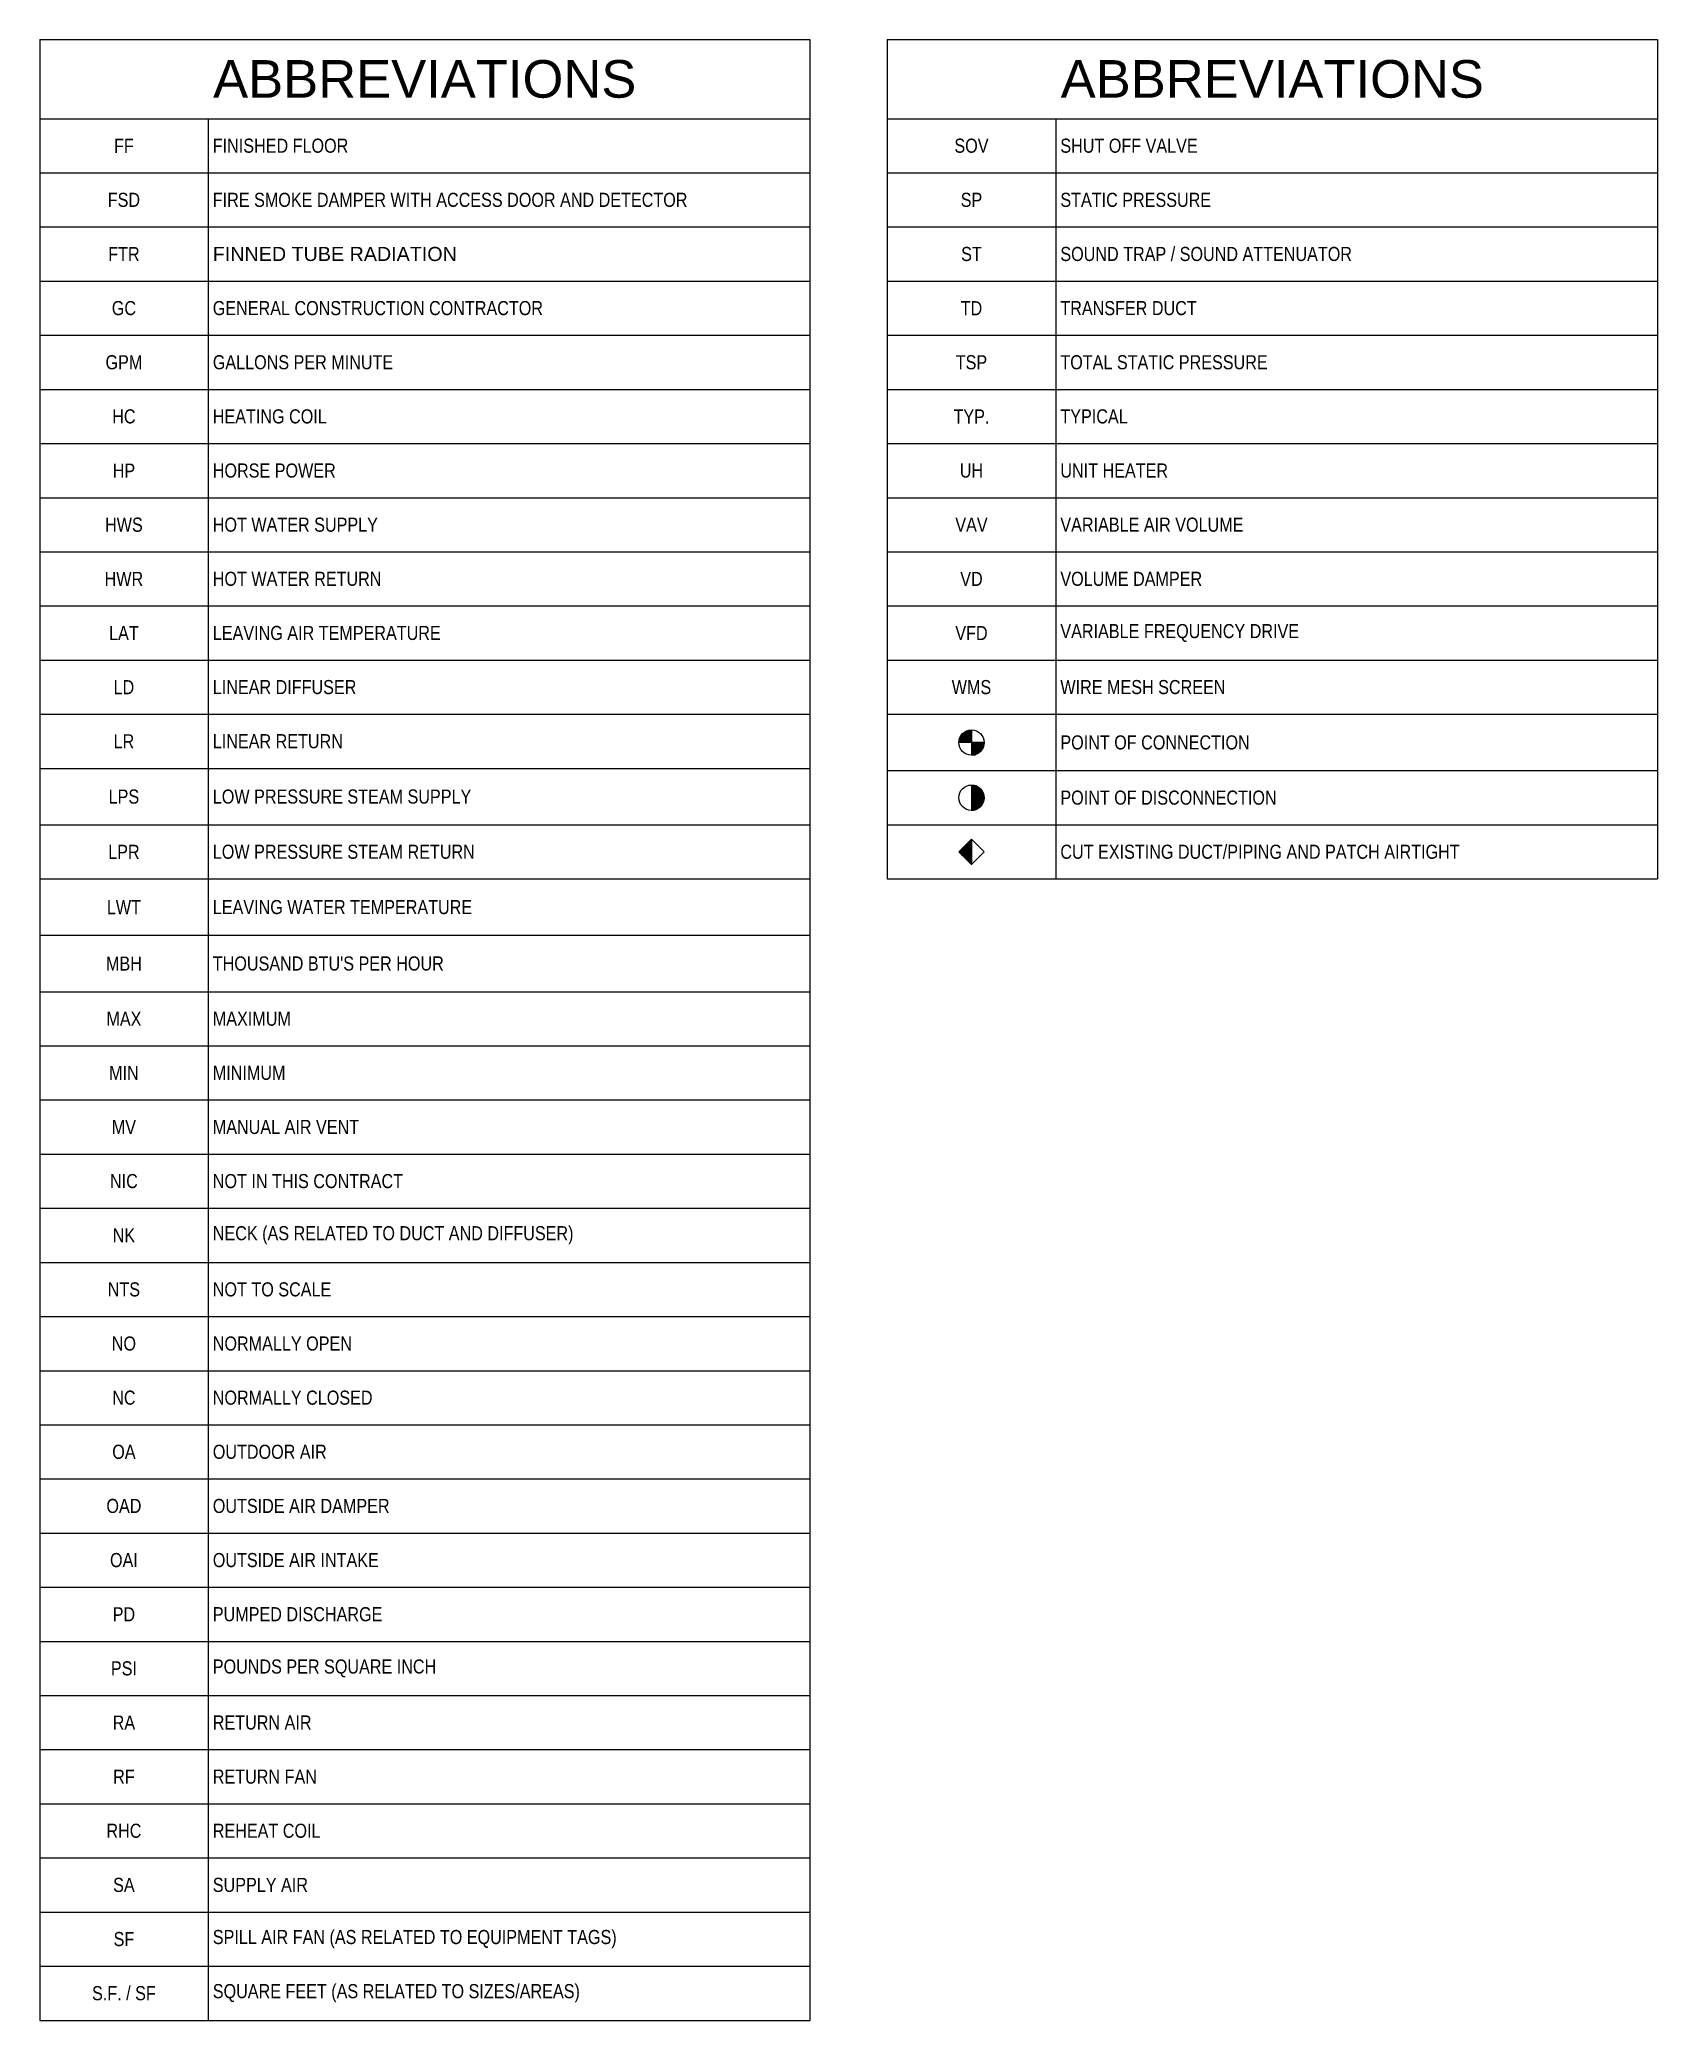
# Model space of a CAD drawing. Header units: inches. Extents: x 0 to 11244, y -13 to 5829.
# Drawn here: x 5.64 to 16.39, y -13.17 to 0 of the extents above; entities that cross this region are included whole.
import ezdxf

# ---------------------------------------------------------------- set-up
doc = ezdxf.new("R2010")
doc.units = ezdxf.units.IN
doc.header["$LTSCALE"] = 0.375
doc.header["$MEASUREMENT"] = 0
doc.layers.add('N-H-ANN', color=2, linetype='Continuous')
doc.styles.add("1-4'' Notes", font='ARIALN.TTF', dxfattribs={"height": 0.25})
doc.styles.add("3-32'' Notes", font='ARIALN.TTF', dxfattribs={"height": 0.09375})

# ---------------------------------------------------------------- blocks, each defined once
blk = doc.blocks.new('*T464')
at = {"layer": 'N-H-ANN', "color": 4, "linetype": 'ByBlock', "lineweight": -2, "transparency": 16777216}
for p, q in [((0, 0), (5.12, 0)), ((0, 0), (0, -13.171)), ((5.12, 0), (5.12, -13.171)), ((0, -0.526), (5.12, -0.526)), ((1.12, -0.526), (1.12, -13.171)), ((0, -0.886), (5.12, -0.886)), ((0, -1.246), (5.12, -1.246)), ((0, -1.606), (5.12, -1.606)), ((0, -1.966), (5.12, -1.966)), ((0, -2.326), (5.12, -2.326)), ((0, -2.686), (5.12, -2.686)), ((0, -3.046), (5.12, -3.046)), ((0, -3.406), (5.12, -3.406)), ((0, -3.766), (5.12, -3.766)), ((0, -4.126), (5.12, -4.126)), ((0, -4.486), (5.12, -4.486)), ((0, -4.846), (5.12, -4.846)), ((0, -5.221), (5.12, -5.221)), ((0, -5.581), (5.12, -5.581)), ((0, -5.956), (5.12, -5.956)), ((0, -6.331), (5.12, -6.331)), ((0, -6.691), (5.12, -6.691)), ((0, -7.051), (5.12, -7.051)), ((0, -7.411), (5.12, -7.411)), ((0, -7.771), (5.12, -7.771)), ((0, -8.131), (5.12, -8.131)), ((0, -8.491), (5.12, -8.491)), ((0, -8.851), (5.12, -8.851)), ((0, -9.211), (5.12, -9.211)), ((0, -9.571), (5.12, -9.571)), ((0, -9.931), (5.12, -9.931)), ((0, -10.291), (5.12, -10.291)), ((0, -10.651), (5.12, -10.651)), ((0, -11.011), (5.12, -11.011)), ((0, -11.371), (5.12, -11.371)), ((0, -11.731), (5.12, -11.731)), ((0, -12.091), (5.12, -12.091)), ((0, -12.451), (5.12, -12.451)), ((0, -12.811), (5.12, -12.811)), ((0, -13.171), (5.12, -13.171))]:
    blk.add_line(p, q, dxfattribs=at)
at = {"layer": 'N-H-ANN', "color": 4, "transparency": 16777216, "insert": (2.56, -0.263), "char_height": 0.25, "width": 5.0575, "attachment_point": 5, "style": "1-4'' Notes"}
blk.add_mtext('{\\fArial Greek|b0|i0|c161|p34;ABBREVIATIONS}', dxfattribs=at)
at = {"layer": 'N-H-ANN', "color": 2, "transparency": 16777216, "style": "3-32'' Notes"}
for s, insert, char_height, width, attachment_point in [('FINISHED FLOOR', (1.151, -0.706), 0.09375, 3.9375, 4), ('FF', (0.56, -0.706), 0.0938, 1.0575, 5), ('FSD', (0.56, -1.066), 0.0938, 1.0575, 5), ('FIRE SMOKE DAMPER WITH ACCESS DOOR AND DETECTOR', (1.151, -1.066), 0.09375, 3.9375, 4), ('FTR', (0.56, -1.426), 0.0938, 1.0575, 5), ('{\\fArial Greek|b0|i0|c0|p34;FINNED TUBE RADIATION}', (1.151, -1.426), 0.09375, 3.9375, 4), ('GC', (0.56, -1.786), 0.0938, 1.0575, 5), ('GENERAL CONSTRUCTION CONTRACTOR', (1.151, -1.786), 0.09375, 3.9375, 4), ('GPM', (0.56, -2.146), 0.0938, 1.0575, 5), ('GALLONS PER MINUTE', (1.151, -2.146), 0.09375, 3.9375, 4), ('HC', (0.56, -2.506), 0.0938, 1.0575, 5), ('HEATING COIL', (1.151, -2.506), 0.09375, 3.9375, 4), ('HP', (0.56, -2.866), 0.0938, 1.0575, 5), ('HORSE POWER', (1.151, -2.866), 0.09375, 3.9375, 4), ('HWS', (0.56, -3.226), 0.0938, 1.0575, 5), ('HOT WATER SUPPLY', (1.151, -3.226), 0.09375, 3.9375, 4), ('HWR', (0.56, -3.586), 0.0938, 1.0575, 5), ('HOT WATER RETURN', (1.151, -3.586), 0.09375, 3.9375, 4), ('LAT', (0.56, -3.946), 0.0938, 1.0575, 5), ('LEAVING AIR TEMPERATURE', (1.151, -3.946), 0.09375, 3.9375, 4), ('LD', (0.56, -4.306), 0.0938, 1.0575, 5), ('LINEAR DIFFUSER', (1.151, -4.306), 0.09375, 3.9375, 4), ('LR', (0.56, -4.666), 0.0938, 1.0575, 5), ('LINEAR RETURN', (1.151, -4.666), 0.09375, 3.9375, 4), ('LPS', (0.56, -5.034), 0.0938, 1.0575, 5), ('LOW PRESSURE STEAM SUPPLY', (1.151, -5.034), 0.09375, 3.9375, 4), ('LPR', (0.56, -5.401), 0.0938, 1.0575, 5), ('LOW PRESSURE STEAM RETURN', (1.151, -5.401), 0.09375, 3.9375, 4), ('LWT', (0.56, -5.769), 0.0938, 1.0575, 5), ('LEAVING WATER TEMPERATURE', (1.151, -5.769), 0.09375, 3.9375, 4), ('MBH', (0.56, -6.144), 0.0938, 1.0575, 5), ("THOUSAND BTU'S PER HOUR", (1.151, -6.144), 0.09375, 3.9375, 4), ('MAX', (0.56, -6.511), 0.0938, 1.0575, 5), ('MAXIMUM', (1.151, -6.511), 0.0938, 3.9375, 4), ('MIN', (0.56, -6.871), 0.0938, 1.0575, 5), ('MINIMUM', (1.151, -6.871), 0.0938, 3.9375, 4), ('MV', (0.56, -7.231), 0.0938, 1.0575, 5), ('MANUAL AIR VENT', (1.151, -7.231), 0.09375, 3.9375, 4), ('NIC', (0.56, -7.591), 0.0938, 1.0575, 5), ('NOT IN THIS CONTRACT', (1.151, -7.591), 0.09375, 3.9375, 4), ('NECK (AS RELATED TO DUCT AND DIFFUSER)', (1.151, -7.951), 0.09375, 3.9375, 4), ('NK', (0.56, -7.951), 0.0938, 1.0575, 5), ('NTS', (0.56, -8.311), 0.0938, 1.0575, 5), ('NOT TO SCALE', (1.151, -8.311), 0.09375, 3.9375, 4), ('NO', (0.56, -8.671), 0.0938, 1.0575, 5), ('NORMALLY OPEN', (1.151, -8.671), 0.09375, 3.9375, 4), ('NC', (0.56, -9.031), 0.0938, 1.0575, 5), ('NORMALLY CLOSED', (1.151, -9.031), 0.09375, 3.9375, 4), ('OA', (0.56, -9.391), 0.0938, 1.0575, 5), ('OUTDOOR AIR', (1.151, -9.391), 0.09375, 3.9375, 4), ('OAD', (0.56, -9.751), 0.0938, 1.0575, 5), ('OUTSIDE AIR DAMPER', (1.151, -9.751), 0.09375, 3.9375, 4), ('OAI', (0.56, -10.111), 0.0938, 1.0575, 5), ('OUTSIDE AIR INTAKE', (1.151, -10.111), 0.09375, 3.9375, 4), ('PD', (0.56, -10.471), 0.0938, 1.0575, 5), ('PUMPED DISCHARGE', (1.151, -10.471), 0.09375, 3.9375, 4), ('PSI', (0.56, -10.831), 0.0938, 1.0575, 5), ('POUNDS PER SQUARE INCH', (1.151, -10.831), 0.09375, 3.9375, 4), ('RA', (0.56, -11.191), 0.0938, 1.0575, 5), ('RETURN AIR', (1.151, -11.191), 0.0938, 3.9375, 4), ('RF', (0.56, -11.551), 0.0938, 1.0575, 5), ('RETURN FAN', (1.151, -11.551), 0.0938, 3.9375, 4), ('RHC', (0.56, -11.911), 0.0938, 1.0575, 5), ('REHEAT COIL', (1.151, -11.911), 0.09375, 3.9375, 4), ('SA', (0.56, -12.271), 0.0938, 1.0575, 5), ('SUPPLY AIR', (1.151, -12.271), 0.0938, 3.9375, 4), ('SF', (0.56, -12.631), 0.0938, 1.0575, 5), ('SPILL AIR FAN (AS RELATED TO EQUIPMENT TAGS)', (1.151, -12.631), 0.09375, 3.9375, 4), ('S.F. / SF', (0.56, -12.991), 0.0938, 1.0575, 5), ('SQUARE FEET (AS RELATED TO SIZES/AREAS)', (1.151, -12.991), 0.09375, 3.9375, 4)]:
    blk.add_mtext(s, dxfattribs=dict(at, insert=insert, char_height=char_height, width=width, attachment_point=attachment_point))
blk = doc.blocks.new('Point of Connection')
at = {"color": 0}
for p, q in [((-0.084, 0.008), (0, 0.008)), ((-0.084, 0.006), (0, 0.006)), ((-0.084, 0.004), (0, 0.004)), ((-0.084, 0.002), (0, 0.002)), ((-0.083, 0.014), (0, 0.014)), ((-0.083, 0.012), (0, 0.012)), ((-0.083, 0.01), (0, 0.01)), ((-0.082, 0.02), (0, 0.02)), ((-0.082, 0.018), (0, 0.018)), ((-0.082, 0.016), (0, 0.016)), ((-0.081, 0.023), (0, 0.023)), ((-0.08, 0.027), (0, 0.027)), ((-0.08, 0.025), (0, 0.025)), ((-0.079, 0.029), (0, 0.029)), ((-0.078, 0.031), (0, 0.031)), ((-0.077, 0.033), (0, 0.033)), ((-0.076, 0.037), (0, 0.037)), ((-0.076, 0.035), (0, 0.035)), ((-0.074, 0.039), (0, 0.039)), ((-0.073, 0.041), (0, 0.041)), ((-0.072, 0.043), (0, 0.043)), ((-0.071, 0.045), (0, 0.045)), ((-0.07, 0.047), (0, 0.047)), ((-0.068, 0.049), (0, 0.049)), ((-0.067, 0.051), (0, 0.051)), ((-0.065, 0.053), (0, 0.053)), ((-0.063, 0.056), (0, 0.056)), ((-0.061, 0.058), (0, 0.058)), ((-0.059, 0.06), (0, 0.06)), ((-0.057, 0.062), (0, 0.062)), ((-0.055, 0.064), (0, 0.064)), ((-0.052, 0.066), (0, 0.066)), ((-0.05, 0.068), (0, 0.068)), ((-0.047, 0.07), (0, 0.07)), ((-0.043, 0.072), (0, 0.072)), ((-0.04, 0.074), (0, 0.074)), ((-0.036, 0.076), (0, 0.076)), ((-0.031, 0.078), (0, 0.078)), ((-0.025, 0.08), (0, 0.08)), ((-0.017, 0.082), (0, 0.082)), ((0, 0), (0.084, 0)), ((0, -0.002), (0.084, -0.002)), ((0, -0.004), (0.084, -0.004)), ((0, -0.006), (0.084, -0.006)), ((0, -0.008), (0.084, -0.008)), ((0, -0.01), (0.083, -0.01)), ((0, -0.013), (0.083, -0.013)), ((0, -0.015), (0.083, -0.015)), ((0, -0.017), (0.082, -0.017)), ((0, -0.019), (0.082, -0.019)), ((0, -0.021), (0.081, -0.021)), ((0, -0.023), (0.081, -0.023)), ((0, -0.025), (0.08, -0.025)), ((0, -0.027), (0.08, -0.027)), ((0, -0.029), (0.079, -0.029)), ((0, -0.031), (0.078, -0.031)), ((0, -0.033), (0.077, -0.033)), ((0, -0.035), (0.076, -0.035)), ((0, -0.037), (0.075, -0.037)), ((0, -0.039), (0.074, -0.039)), ((0, -0.041), (0.073, -0.041)), ((0, -0.043), (0.072, -0.043)), ((0, -0.046), (0.071, -0.046)), ((0, -0.048), (0.069, -0.048)), ((0, -0.05), (0.068, -0.05)), ((0, -0.052), (0.066, -0.052)), ((0, -0.054), (0.065, -0.054)), ((0, -0.056), (0.063, -0.056)), ((0, -0.058), (0.061, -0.058)), ((0, -0.06), (0.059, -0.06)), ((0, -0.062), (0.057, -0.062)), ((0, -0.064), (0.054, -0.064)), ((0, -0.066), (0.052, -0.066)), ((0, -0.068), (0.049, -0.068)), ((0, -0.07), (0.046, -0.07)), ((0, -0.072), (0.043, -0.072)), ((0, -0.074), (0.039, -0.074)), ((0, -0.076), (0.035, -0.076)), ((0, -0.079), (0.03, -0.079)), ((0, -0.081), (0.024, -0.081)), ((0, -0.083), (0.016, -0.083))]:
    blk.add_line(p, q, dxfattribs=at)
for p, q in [((0.084, 0), (-0.084, 0)), ((0, 0.084), (0, -0.084))]:
    blk.add_line(p, q)
blk.add_circle((0, 0), 0.0841)
blk = doc.blocks.new('Point of Disconnect')
for p, q in [((0, 0.084), (0, -0.084)), ((0.084, 0), (0, 0))]:
    blk.add_line(p, q)
at = {"color": 0}
for p, q in [((0.017, 0.082), (0, 0.082)), ((0.025, 0.08), (0, 0.08)), ((0.031, 0.078), (0, 0.078)), ((0.036, 0.076), (0, 0.076)), ((0.04, 0.074), (0, 0.074)), ((0.043, 0.072), (0, 0.072)), ((0.047, 0.07), (0, 0.07)), ((0.05, 0.068), (0, 0.068)), ((0.052, 0.066), (0, 0.066)), ((0.055, 0.064), (0, 0.064)), ((0.057, 0.062), (0, 0.062)), ((0.059, 0.06), (0, 0.06)), ((0.061, 0.058), (0, 0.058)), ((0.063, 0.056), (0, 0.056)), ((0.065, 0.053), (0, 0.053)), ((0.067, 0.051), (0, 0.051)), ((0.068, 0.049), (0, 0.049)), ((0.07, 0.047), (0, 0.047)), ((0.071, 0.045), (0, 0.045)), ((0.072, 0.043), (0, 0.043)), ((0.073, 0.041), (0, 0.041)), ((0.074, 0.039), (0, 0.039)), ((0.076, 0.037), (0, 0.037)), ((0.076, 0.035), (0, 0.035)), ((0.077, 0.033), (0, 0.033)), ((0.078, 0.031), (0, 0.031)), ((0.079, 0.029), (0, 0.029)), ((0.08, 0.027), (0, 0.027)), ((0.08, 0.025), (0, 0.025)), ((0.081, 0.023), (0, 0.023)), ((0.082, 0.02), (0, 0.02)), ((0.082, 0.018), (0, 0.018)), ((0.082, 0.016), (0, 0.016)), ((0.083, 0.014), (0, 0.014)), ((0.083, 0.012), (0, 0.012)), ((0.083, 0.01), (0, 0.01)), ((0.084, 0.008), (0, 0.008)), ((0.084, 0.006), (0, 0.006)), ((0.084, 0.004), (0, 0.004)), ((0.084, 0.002), (0, 0.002)), ((0, 0), (0.084, 0)), ((0, -0.002), (0.084, -0.002)), ((0, -0.004), (0.084, -0.004)), ((0, -0.006), (0.084, -0.006)), ((0, -0.008), (0.084, -0.008)), ((0, -0.01), (0.083, -0.01)), ((0, -0.013), (0.083, -0.013)), ((0, -0.015), (0.083, -0.015)), ((0, -0.017), (0.082, -0.017)), ((0, -0.019), (0.082, -0.019)), ((0, -0.021), (0.081, -0.021)), ((0, -0.023), (0.081, -0.023)), ((0, -0.025), (0.08, -0.025)), ((0, -0.027), (0.08, -0.027)), ((0, -0.029), (0.079, -0.029)), ((0, -0.031), (0.078, -0.031)), ((0, -0.033), (0.077, -0.033)), ((0, -0.035), (0.076, -0.035)), ((0, -0.037), (0.075, -0.037)), ((0, -0.039), (0.074, -0.039)), ((0, -0.041), (0.073, -0.041)), ((0, -0.043), (0.072, -0.043)), ((0, -0.046), (0.071, -0.046)), ((0, -0.048), (0.069, -0.048)), ((0, -0.05), (0.068, -0.05)), ((0, -0.052), (0.066, -0.052)), ((0, -0.054), (0.065, -0.054)), ((0, -0.056), (0.063, -0.056)), ((0, -0.058), (0.061, -0.058)), ((0, -0.06), (0.059, -0.06)), ((0, -0.062), (0.057, -0.062)), ((0, -0.064), (0.054, -0.064)), ((0, -0.066), (0.052, -0.066)), ((0, -0.068), (0.049, -0.068)), ((0, -0.07), (0.046, -0.07)), ((0, -0.072), (0.043, -0.072)), ((0, -0.074), (0.039, -0.074)), ((0, -0.076), (0.035, -0.076)), ((0, -0.079), (0.03, -0.079)), ((0, -0.081), (0.024, -0.081)), ((0, -0.083), (0.016, -0.083))]:
    blk.add_line(p, q, dxfattribs=at)
blk.add_circle((0, 0), 0.0841)
blk = doc.blocks.new('Cut Existing and Patch')
for p, q in [((-0.084, 0), (0, 0.084)), ((0, 0), (-0.084, 0)), ((0, 0.084), (0, -0.084)), ((0, 0.084), (0.084, 0)), ((0.084, 0), (0, -0.084)), ((0, -0.084), (-0.084, 0))]:
    blk.add_line(p, q)
at = {"color": 0}
for p, q in [((-0.082, 0.002), (0, 0.002)), ((-0.08, 0.004), (0, 0.004)), ((-0.078, 0.006), (0, 0.006)), ((-0.076, 0.008), (0, 0.008)), ((-0.074, 0.01), (0, 0.01)), ((-0.072, 0.012), (0, 0.012)), ((-0.07, 0.014), (0, 0.014)), ((-0.068, 0.016), (0, 0.016)), ((-0.066, 0.018), (0, 0.018)), ((-0.064, 0.02), (0, 0.02)), ((-0.062, 0.023), (0, 0.023)), ((-0.059, 0.025), (0, 0.025)), ((-0.057, 0.027), (0, 0.027)), ((-0.055, 0.029), (0, 0.029)), ((-0.053, 0.031), (0, 0.031)), ((-0.051, 0.033), (0, 0.033)), ((-0.049, 0.035), (0, 0.035)), ((-0.047, 0.037), (0, 0.037)), ((-0.045, 0.039), (0, 0.039)), ((-0.043, 0.041), (0, 0.041)), ((-0.041, 0.043), (0, 0.043)), ((-0.039, 0.045), (0, 0.045)), ((-0.037, 0.047), (0, 0.047)), ((-0.035, 0.049), (0, 0.049)), ((-0.033, 0.051), (0, 0.051)), ((-0.031, 0.053), (0, 0.053)), ((-0.029, 0.056), (0, 0.056)), ((-0.026, 0.058), (0, 0.058)), ((-0.024, 0.06), (0, 0.06)), ((-0.022, 0.062), (0, 0.062)), ((-0.02, 0.064), (0, 0.064)), ((-0.018, 0.066), (0, 0.066)), ((-0.016, 0.068), (0, 0.068)), ((-0.014, 0.07), (0, 0.07)), ((-0.012, 0.072), (0, 0.072)), ((-0.01, 0.074), (0, 0.074)), ((-0.008, 0.076), (0, 0.076)), ((-0.006, 0.078), (0, 0.078)), ((-0.004, 0.08), (0, 0.08)), ((-0.002, 0.082), (0, 0.082)), ((-0.082, -0.002), (0, -0.002)), ((-0.08, -0.004), (0, -0.004)), ((-0.078, -0.006), (0, -0.006)), ((-0.076, -0.008), (0, -0.008)), ((-0.074, -0.01), (0, -0.01)), ((-0.072, -0.012), (0, -0.012)), ((-0.07, -0.014), (0, -0.014)), ((-0.068, -0.016), (0, -0.016)), ((-0.066, -0.019), (0, -0.019)), ((-0.063, -0.021), (0, -0.021)), ((-0.061, -0.023), (0, -0.023)), ((-0.059, -0.025), (0, -0.025)), ((-0.057, -0.027), (0, -0.027)), ((-0.055, -0.029), (0, -0.029)), ((-0.053, -0.031), (0, -0.031)), ((-0.051, -0.033), (0, -0.033)), ((-0.049, -0.035), (0, -0.035)), ((-0.047, -0.037), (0, -0.037)), ((-0.045, -0.039), (0, -0.039)), ((-0.043, -0.041), (0, -0.041)), ((-0.041, -0.043), (0, -0.043)), ((-0.039, -0.045), (0, -0.045)), ((-0.037, -0.047), (0, -0.047)), ((-0.035, -0.049), (0, -0.049)), ((-0.033, -0.052), (0, -0.052)), ((-0.03, -0.054), (0, -0.054)), ((-0.028, -0.056), (0, -0.056)), ((-0.026, -0.058), (0, -0.058)), ((-0.024, -0.06), (0, -0.06)), ((-0.022, -0.062), (0, -0.062)), ((-0.02, -0.064), (0, -0.064)), ((-0.018, -0.066), (0, -0.066)), ((-0.016, -0.068), (0, -0.068)), ((-0.014, -0.07), (0, -0.07)), ((-0.012, -0.072), (0, -0.072)), ((-0.01, -0.074), (0, -0.074)), ((-0.008, -0.076), (0, -0.076)), ((-0.006, -0.078), (0, -0.078)), ((-0.004, -0.08), (0, -0.08)), ((-0.002, -0.082), (0, -0.082))]:
    blk.add_line(p, q, dxfattribs=at)
blk = doc.blocks.new('*T465')
at = {"layer": 'N-H-ANN', "color": 4, "linetype": 'ByBlock', "lineweight": -2, "transparency": 16777216}
for p, q in [((0, 0), (5.12, 0)), ((0, 0), (0, -5.581)), ((5.12, 0), (5.12, -5.581)), ((0, -0.526), (5.12, -0.526)), ((1.12, -0.526), (1.12, -5.581)), ((0, -0.886), (5.12, -0.886)), ((0, -1.246), (5.12, -1.246)), ((0, -1.606), (5.12, -1.606)), ((0, -1.966), (5.12, -1.966)), ((0, -2.326), (5.12, -2.326)), ((0, -2.686), (5.12, -2.686)), ((0, -3.046), (5.12, -3.046)), ((0, -3.406), (5.12, -3.406)), ((0, -3.766), (5.12, -3.766)), ((0, -4.126), (5.12, -4.126)), ((0, -4.486), (5.12, -4.486)), ((0, -4.861), (5.12, -4.861)), ((0, -5.221), (5.12, -5.221)), ((0, -5.581), (5.12, -5.581))]:
    blk.add_line(p, q, dxfattribs=at)
at = {"layer": 'N-H-ANN', "color": 2, "transparency": 16777216}
for name, p in [('Point of Connection', (0.56, -4.674)), ('Point of Disconnect', (0.56, -5.041)), ('Cut Existing and Patch', (0.56, -5.401))]:
    blk.add_blockref(name, p, dxfattribs=at)
at = {"layer": 'N-H-ANN', "color": 4, "transparency": 16777216, "insert": (2.56, -0.263), "char_height": 0.25, "width": 5.0575, "attachment_point": 5, "style": "1-4'' Notes"}
blk.add_mtext('{\\fArial Greek|b0|i0|c161|p34;ABBREVIATIONS}', dxfattribs=at)
at = {"layer": 'N-H-ANN', "color": 2, "transparency": 16777216, "style": "3-32'' Notes"}
for s, insert, char_height, width, attachment_point in [('SOV', (0.56, -0.706), 0.0938, 1.0575, 5), ('SHUT OFF VALVE', (1.151, -0.706), 0.09375, 3.9375, 4), ('SP', (0.56, -1.066), 0.0938, 1.0575, 5), ('STATIC PRESSURE', (1.151, -1.066), 0.09375, 3.9375, 4), ('ST', (0.56, -1.426), 0.0938, 1.0575, 5), ('SOUND TRAP / SOUND ATTENUATOR', (1.151, -1.426), 0.09375, 3.9375, 4), ('TD', (0.56, -1.786), 0.0938, 1.0575, 5), ('TRANSFER DUCT', (1.151, -1.786), 0.09375, 3.9375, 4), ('TSP', (0.56, -2.146), 0.0938, 1.0575, 5), ('TOTAL STATIC PRESSURE', (1.151, -2.146), 0.09375, 3.9375, 4), ('TYP.', (0.56, -2.506), 0.0938, 1.0575, 5), ('TYPICAL', (1.151, -2.506), 0.0938, 3.9375, 4), ('UH', (0.56, -2.866), 0.0938, 1.0575, 5), ('UNIT HEATER', (1.151, -2.866), 0.09375, 3.9375, 4), ('VAV', (0.56, -3.226), 0.0938, 1.0575, 5), ('VARIABLE AIR VOLUME', (1.151, -3.226), 0.09375, 3.9375, 4), ('VD', (0.56, -3.586), 0.0938, 1.0575, 5), ('VOLUME DAMPER', (1.151, -3.586), 0.09375, 3.9375, 4), ('VFD', (0.56, -3.946), 0.0938, 1.0575, 5), ('VARIABLE FREQUENCY DRIVE', (1.151, -3.946), 0.09375, 3.9375, 4), ('WMS', (0.56, -4.306), 0.0938, 1.0575, 5), ('WIRE MESH SCREEN', (1.151, -4.306), 0.09375, 3.9375, 4), ('POINT OF CONNECTION', (1.151, -4.674), 0.09375, 3.9375, 4), ('POINT OF DISCONNECTION', (1.151, -5.041), 0.09375, 3.9375, 4), ('CUT EXISTING DUCT/PIPING AND PATCH AIRTIGHT', (1.151, -5.401), 0.09375, 3.9375, 4)]:
    blk.add_mtext(s, dxfattribs=dict(at, insert=insert, char_height=char_height, width=width, attachment_point=attachment_point))

msp = doc.modelspace()

# ---------------------------------------------------------------- block references
for name, p in [('*T464', (5.636, 0)), ('*T465', (11.271, 0))]:
    msp.add_blockref(name, p)

doc.saveas('drawing.dxf')
